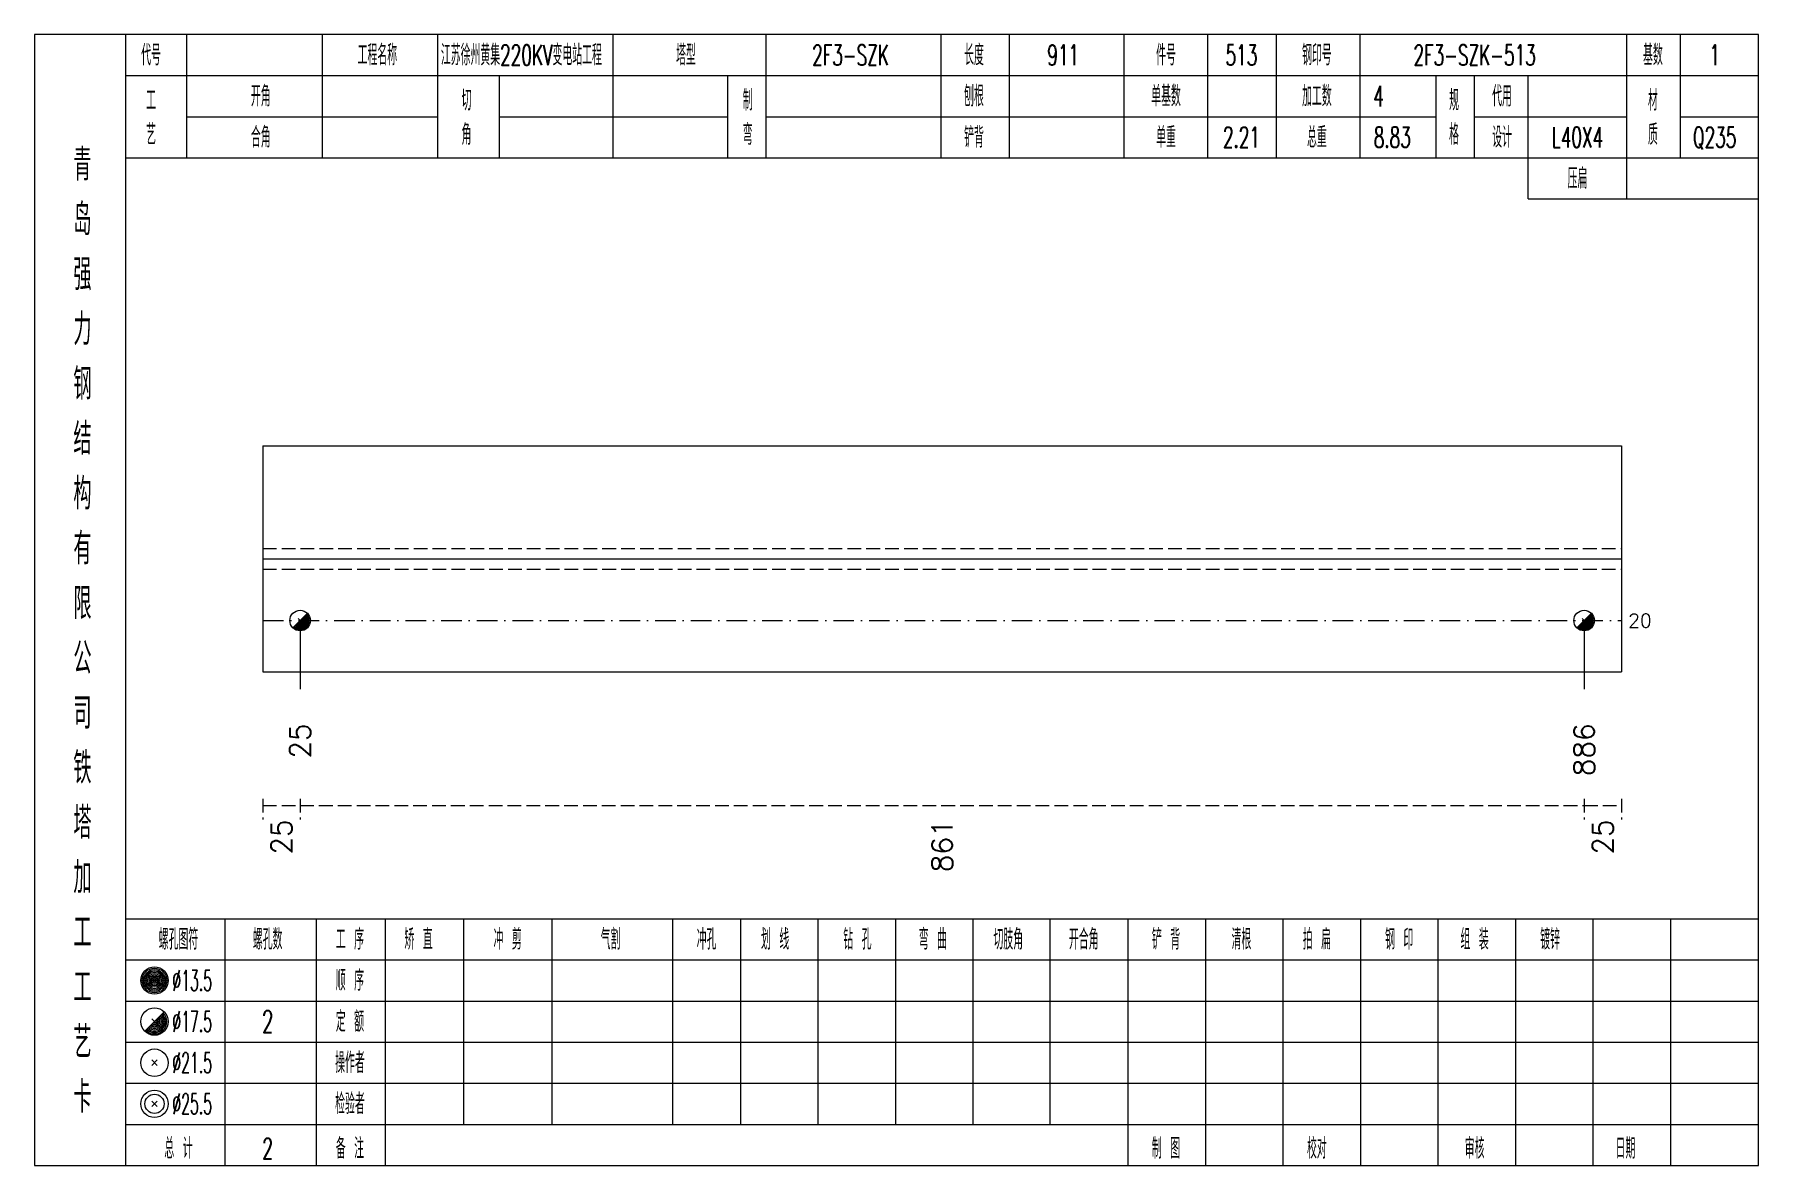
# Model space of a CAD drawing. Extents: x 0 to 4623, y -1159 to 4890.
# Drawn here: x 4048.2 to 4299.6, y 2475 to 2640 of the extents above; entities that cross this region are included whole.
import ezdxf
from ezdxf.enums import TextEntityAlignment as Align

# ---------------------------------------------------------------- set-up
doc = ezdxf.new("R2010")
doc.units = 0
doc.header["$MEASUREMENT"] = 0
doc.linetypes.add('一点画线', pattern=[5.2, 3, -1, 0.2, -1])
doc.linetypes.add('虚线', pattern=[2.75, 2, -0.75])
doc.layers.get('0').update_dxf_attribs({"linetype": 'CONTINUOUS', "lineweight": 25})
for name, color, linetype, lineweight in [('1', 7, 'CONTINUOUS', 25), ('4', 7, 'CONTINUOUS', 25), ('5', 7, 'CONTINUOUS', 25)]:
    doc.layers.add(name, color=color, linetype=linetype, lineweight=lineweight)
doc.styles.get("Standard").update_dxf_attribs({"font": 'simplex.shx', "width": 0.7, "height": 3, "bigfont": 'gbhzfs.shx'})

msp = doc.modelspace()

# ---------------------------------------------------------------- texts
at = {"color": 7, "linetype": 'Continuous', "lineweight": 13}
msp.add_text('20', height=2, dxfattribs=at).set_placement((4280.6, 2554.5), align=Align.MIDDLE_LEFT)
at = {"color": 8, "linetype": 'Continuous', "lineweight": 9}
for s, p in [('25', (4084.218, 2525.5)), ('861', (4180.55, 2525.5)), ('25', (4276.882, 2525.5))]:
    msp.add_text(s, height=3, rotation=90, dxfattribs=at).set_placement(p, align=Align.MIDDLE_RIGHT)
at = {"layer": '1', "color": 7, "linetype": 'Continuous', "lineweight": 13}
for s, p in [('25', (4086.936, 2539.5)), ('886', (4274.164, 2539.5))]:
    msp.add_text(s, height=3, rotation=90, dxfattribs=at).set_placement(p, align=Align.MIDDLE_RIGHT)
at = {"layer": '4', "color": 1, "linetype": 'Continuous', "lineweight": 13}
for s, height, width, p in [('代号', 3, 0.6, (4065.2, 2637)), ('工程名称', 3, 0.6, (4098.2, 2637)), ('江苏徐州黄集220KV变电站工程', 3, 0.6, (4119.2, 2637)), ('塔型', 3, 0.6, (4143.2, 2637)), ('2F3-SZK', 3, 0.6, (4167.2, 2637)), ('长度', 3, 0.6, (4185.2, 2637)), ('911', 3, 0.6, (4198.2, 2637)), ('件号', 3, 0.6, (4213.2, 2637)), ('513', 3, 0.6, (4224.2, 2637)), ('钢印号', 3, 0.6, (4235.2, 2637)), ('2F3-SZK-513', 3, 0.6, (4258.2, 2637)), ('基数', 3, 0.6, (4284.2, 2637)), ('1', 3, 0.6, (4293.2, 2637)), ('开角', 3, 0.6, (4081.2, 2631)), ('制', 3, 0.6, (4152.2, 2630.4)), ('刨根', 3, 0.6, (4185.2, 2631)), ('单基数', 3, 0.6, (4213.2, 2631)), ('加工数', 3, 0.6, (4235.2, 2631)), ('4', 3, 0.6, (4244.2, 2631)), ('规', 3, 0.6, (4255.2, 2630.4)), ('代用', 3, 0.6, (4262.2, 2631)), ('材', 3, 0.6, (4284.2, 2630.4)), ('工', 3, 0.6, (4065.2, 2630.4)), ('切', 3, 0.6, (4111.2, 2630.4)), ('艺', 3, 0.6, (4065.2, 2625.4)), ('角', 3, 0.6, (4111.2, 2625.4)), ('弯', 3, 0.6, (4152.2, 2625.4)), ('格', 3, 0.6, (4255.2, 2625.4)), ('质', 3, 0.6, (4284.2, 2625.4)), ('合角', 3, 0.6, (4081.2, 2625)), ('铲背', 3, 0.6, (4185.2, 2625)), ('单重', 3, 0.6, (4213.2, 2625)), ('2.21', 3, 0.6, (4224.2, 2625)), ('总重', 3, 0.6, (4235.2, 2625)), ('8.83', 3, 0.6, (4246.2, 2625)), ('设计', 3, 0.6, (4262.2, 2625)), ('L40X4', 3, 0.6, (4273.2, 2625)), ('Q235', 3, 0.6, (4293.2, 2625)), ('青', 4.6, 0.8, (4055.2, 2621)), ('压扁', 3, 0.6, (4273.2, 2619)), ('岛', 4.6, 0.8, (4055.2, 2613)), ('强', 4.6, 0.8, (4055.2, 2605)), ('力', 4.6, 0.8, (4055.2, 2597)), ('钢', 4.6, 0.8, (4055.2, 2589)), ('结', 4.6, 0.8, (4055.2, 2581)), ('构', 4.6, 0.8, (4055.2, 2573)), ('有', 4.6, 0.8, (4055.2, 2565)), ('限', 4.6, 0.8, (4055.2, 2557)), ('公', 4.6, 0.8, (4055.2, 2549)), ('司', 4.6, 0.8, (4055.2, 2541)), ('铁', 4.6, 0.8, (4055.2, 2533)), ('塔', 4.6, 0.8, (4055.2, 2525)), ('加', 4.6, 0.8, (4055.2, 2517)), ('工', 4.6, 0.8, (4055.2, 2509)), ('螺孔图符', 3, 0.6, (4069.2, 2508)), ('螺孔数', 3, 0.6, (4082.2, 2508)), ('工 序', 3, 0.6, (4094.2, 2508)), ('矫 直', 3, 0.6, (4104.2, 2508)), ('冲 剪', 3, 0.6, (4117.2, 2508)), ('气割', 3, 0.6, (4132.2, 2508)), ('冲孔', 3, 0.6, (4146.2, 2508)), ('划 线', 3, 0.6, (4156.2, 2508)), ('钻 孔', 3, 0.6, (4168.2, 2508)), ('弯 曲', 3, 0.6, (4179.2, 2508)), ('切肢角', 3, 0.6, (4190.2, 2508)), ('开合角', 3, 0.6, (4201.2, 2508)), ('铲 背', 3, 0.6, (4213.2, 2508)), ('清根', 3, 0.6, (4224.2, 2508)), ('拍 扁', 3, 0.6, (4235.2, 2508)), ('钢 印', 3, 0.6, (4247.2, 2508)), ('组 装', 3, 0.6, (4258.2, 2508)), ('镀锌', 3, 0.6, (4269.2, 2508)), ('工', 4.6, 0.8, (4055.2, 2501)), ('%%C13.5', 3, 0.5, (4071.2, 2502)), ('顺 序', 3, 0.6, (4094.2, 2502)), ('%%C17.5', 3, 0.5, (4071.2, 2496)), ('2', 3.2, 0.6, (4082.2, 2496)), ('定 额', 3, 0.6, (4094.2, 2496)), ('艺', 4.6, 0.8, (4055.2, 2493)), ('%%C21.5', 3, 0.5, (4071.2, 2490)), ('操作者', 3, 0.6, (4094.2, 2490)), ('卡', 4.6, 0.8, (4055.2, 2485)), ('%%C25.5', 3, 0.5, (4071.2, 2484)), ('检验者', 3, 0.6, (4094.2, 2484)), ('总 计', 3, 0.6, (4069.2, 2477.5)), ('2', 3, 0.6, (4082.2, 2477.5)), ('备 注', 3, 0.6, (4094.2, 2477.5)), ('制 图', 3, 0.6, (4213.2, 2477.5)), ('校对', 3, 0.6, (4235.2, 2477.5)), ('审核', 3, 0.6, (4258.2, 2477.5)), ('日期', 3, 0.6, (4280.2, 2477.5))]:
    msp.add_text(s, height=height, dxfattribs=dict(at, width=width)).set_placement(p, align=Align.MIDDLE_CENTER)

# ---------------------------------------------------------------- blocks, each defined once
blk = doc.blocks.new('孔17.5')
at = {"layer": '5', "color": 7, "linetype": 'Continuous', "lineweight": 13}
for p, q in [((-0.707, -0.707), (0.707, 0.707)), ((-0.2, 0.2), (0.2, -0.2))]:
    blk.add_line(p, q, dxfattribs=at)
blk.add_circle((0, 0), 1, dxfattribs=at)
for radius in [0.9, 0.8, 0.7, 0.6, 0.5, 0.4, 0.3, 0.2, 0.1]:
    blk.add_arc((0, 0), radius, 225, 45, dxfattribs=at)

# ---------------------------------------------------------------- linework, layer by layer
at = {"color": 7, "linetype": 'Continuous', "lineweight": 18}
for p, q in [((4081.5, 2580), (4081.5, 2547)), ((4081.5, 2580), (4279.6, 2580)), ((4279.6, 2580), (4279.6, 2547)), ((4081.5, 2563.5), (4279.6, 2563.5))]:
    msp.add_line(p, q, dxfattribs=at)
at = {"color": 1, "linetype": '虚线', "lineweight": 18}
for p, q in [((4081.5, 2565), (4279.6, 2565)), ((4081.5, 2562), (4279.6, 2562))]:
    msp.add_line(p, q, dxfattribs=at)
at = {"color": 3, "linetype": '一点画线', "lineweight": 13}
msp.add_line((4081.5, 2554.5), (4279.6, 2554.5), dxfattribs=at)
at = {"color": 7, "linetype": 'Continuous', "lineweight": 13}
for p, q in [((4086.936, 2554.5), (4086.936, 2544.5)), ((4274.164, 2554.5), (4274.164, 2544.5))]:
    msp.add_line(p, q, dxfattribs=at)
at = {"color": 8, "linetype": '虚线', "lineweight": 9}
for p, q in [((4081.5, 2528.5), (4081.5, 2525.5)), ((4081.5, 2527.5), (4086.936, 2527.5)), ((4086.936, 2528.5), (4086.936, 2525.5)), ((4086.936, 2528.5), (4086.936, 2525.5)), ((4086.936, 2527.5), (4274.164, 2527.5)), ((4274.164, 2528.5), (4274.164, 2525.5)), ((4274.164, 2528.5), (4274.164, 2525.5)), ((4274.164, 2527.5), (4279.6, 2527.5)), ((4279.6, 2528.5), (4279.6, 2525.5))]:
    msp.add_line(p, q, dxfattribs=at)
at = {"layer": '1', "color": 7, "linetype": 'Continuous', "lineweight": 18}
msp.add_line((4081.5, 2547), (4279.6, 2547), dxfattribs=at)
at = {"layer": '4', "color": 1, "linetype": 'Continuous', "lineweight": 18}
for p, q in [((4061.5, 2475), (4061.5, 2640)), ((4070.4, 2622), (4070.4, 2640)), ((4090.2, 2622), (4090.2, 2640)), ((4107, 2622), (4107, 2640)), ((4132.6, 2622), (4132.6, 2640)), ((4154.9, 2622), (4154.9, 2640)), ((4180.4, 2622), (4180.4, 2640)), ((4190.4, 2622), (4190.4, 2640)), ((4207.1, 2622), (4207.1, 2640)), ((4219.3, 2622), (4219.3, 2640)), ((4229.3, 2622), (4229.3, 2640)), ((4241.5, 2622), (4241.5, 2640)), ((4280.4, 2616), (4280.4, 2640)), ((4288.2, 2622), (4288.2, 2640)), ((4061.5, 2634), (4299.6, 2634)), ((4116, 2622), (4116, 2634)), ((4149.3, 2622), (4149.3, 2634)), ((4252.6, 2622), (4252.6, 2634)), ((4258.2, 2622), (4258.2, 2634)), ((4266, 2616), (4266, 2634)), ((4070.4, 2628), (4107, 2628)), ((4116, 2628), (4149.3, 2628)), ((4154.9, 2628), (4252.6, 2628)), ((4258.2, 2628), (4280.4, 2628)), ((4288.2, 2628), (4299.6, 2628)), ((4061.5, 2622), (4299.6, 2622)), ((4266, 2616), (4299.6, 2616)), ((4061.5, 2511), (4299.6, 2511)), ((4076, 2475), (4076, 2511)), ((4089.3, 2475), (4089.3, 2511)), ((4099.4, 2475), (4099.4, 2511)), ((4110.8, 2481), (4110.8, 2511)), ((4123.7, 2481), (4123.7, 2511)), ((4141.3, 2481), (4141.3, 2511)), ((4151.2, 2481), (4151.2, 2511)), ((4162.5, 2481), (4162.5, 2511)), ((4173.8, 2481), (4173.8, 2511)), ((4185.1, 2481), (4185.1, 2511)), ((4196.3, 2481), (4196.3, 2511)), ((4207.7, 2481), (4207.7, 2511)), ((4219, 2481), (4219, 2511)), ((4230.3, 2481), (4230.3, 2511)), ((4241.6, 2481), (4241.6, 2511)), ((4252.9, 2481), (4252.9, 2511)), ((4264.2, 2481), (4264.2, 2511)), ((4275.5, 2481), (4275.5, 2511)), ((4286.8, 2481), (4286.8, 2511)), ((4061.5, 2505), (4299.6, 2505)), ((4061.5, 2499), (4299.6, 2499)), ((4061.5, 2493), (4299.6, 2493)), ((4061.5, 2487), (4299.6, 2487)), ((4061.5, 2481), (4299.6, 2481)), ((4207.7, 2475), (4207.7, 2481)), ((4219, 2475), (4219, 2481)), ((4230.3, 2475), (4230.3, 2481)), ((4241.6, 2475), (4241.6, 2481)), ((4252.9, 2475), (4252.9, 2481)), ((4264.2, 2475), (4264.2, 2481)), ((4275.5, 2475), (4275.5, 2481)), ((4286.8, 2475), (4286.8, 2481))]:
    msp.add_line(p, q, dxfattribs=at)
at = {"layer": '4', "color": 7, "linetype": 'Continuous', "lineweight": 13}
for p, q in [((4065.5, 2501.8), (4065.9, 2502.2)), ((4065.9, 2501.8), (4065.5, 2502.2)), ((4064.286, 2494.586), (4067.114, 2497.414)), ((4065.3, 2496.4), (4066.1, 2495.6)), ((4065.3, 2489.6), (4066.1, 2490.4)), ((4065.3, 2490.4), (4066.1, 2489.6)), ((4065.3, 2483.6), (4066.1, 2484.4)), ((4065.3, 2484.4), (4066.1, 2483.6))]:
    msp.add_line(p, q, dxfattribs=at)
at = {"layer": '4', "color": 1, "linetype": 'Continuous', "lineweight": 18}
msp.add_lwpolyline([(4048.2, 2640), (4048.2, 2475), (4299.6, 2475), (4299.6, 2640)], close=True, dxfattribs=at)
at = {"layer": '4', "color": 7, "linetype": 'Continuous', "lineweight": 13}
for centre, radius in [((4065.7, 2502), 2), ((4065.7, 2502), 1.8), ((4065.7, 2502), 1.6), ((4065.7, 2502), 1.4), ((4065.7, 2502), 1.2), ((4065.7, 2502), 1), ((4065.7, 2502), 0.8), ((4065.7, 2502), 0.6), ((4065.7, 2502), 0.4), ((4065.7, 2502), 0.2), ((4065.7, 2496), 2), ((4065.7, 2490), 2), ((4065.7, 2484), 2), ((4065.7, 2484), 1.4)]:
    msp.add_circle(centre, radius, dxfattribs=at)
for radius in [1.8, 1.6, 1.4, 1.2, 1, 0.8, 0.6, 0.4, 0.2]:
    msp.add_arc((4065.7, 2496), radius, 225, 45, dxfattribs=at)

# ---------------------------------------------------------------- block references
at = {"layer": '1', "color": 7, "linetype": 'Continuous', "lineweight": 13, "xscale": 1.5, "yscale": 1.5, "zscale": 1.5}
for p in [(4086.936, 2554.5), (4274.164, 2554.5)]:
    msp.add_blockref('孔17.5', p, dxfattribs=at)

msp.set_redraw_order([(e.dxf.handle, doc.entitydb.next_handle()) for e in msp.query("TEXT MTEXT ATTDEF DIMENSION ARC_DIMENSION")])  # texts and dimensions are drawn at this point

doc.saveas('drawing.dxf')
